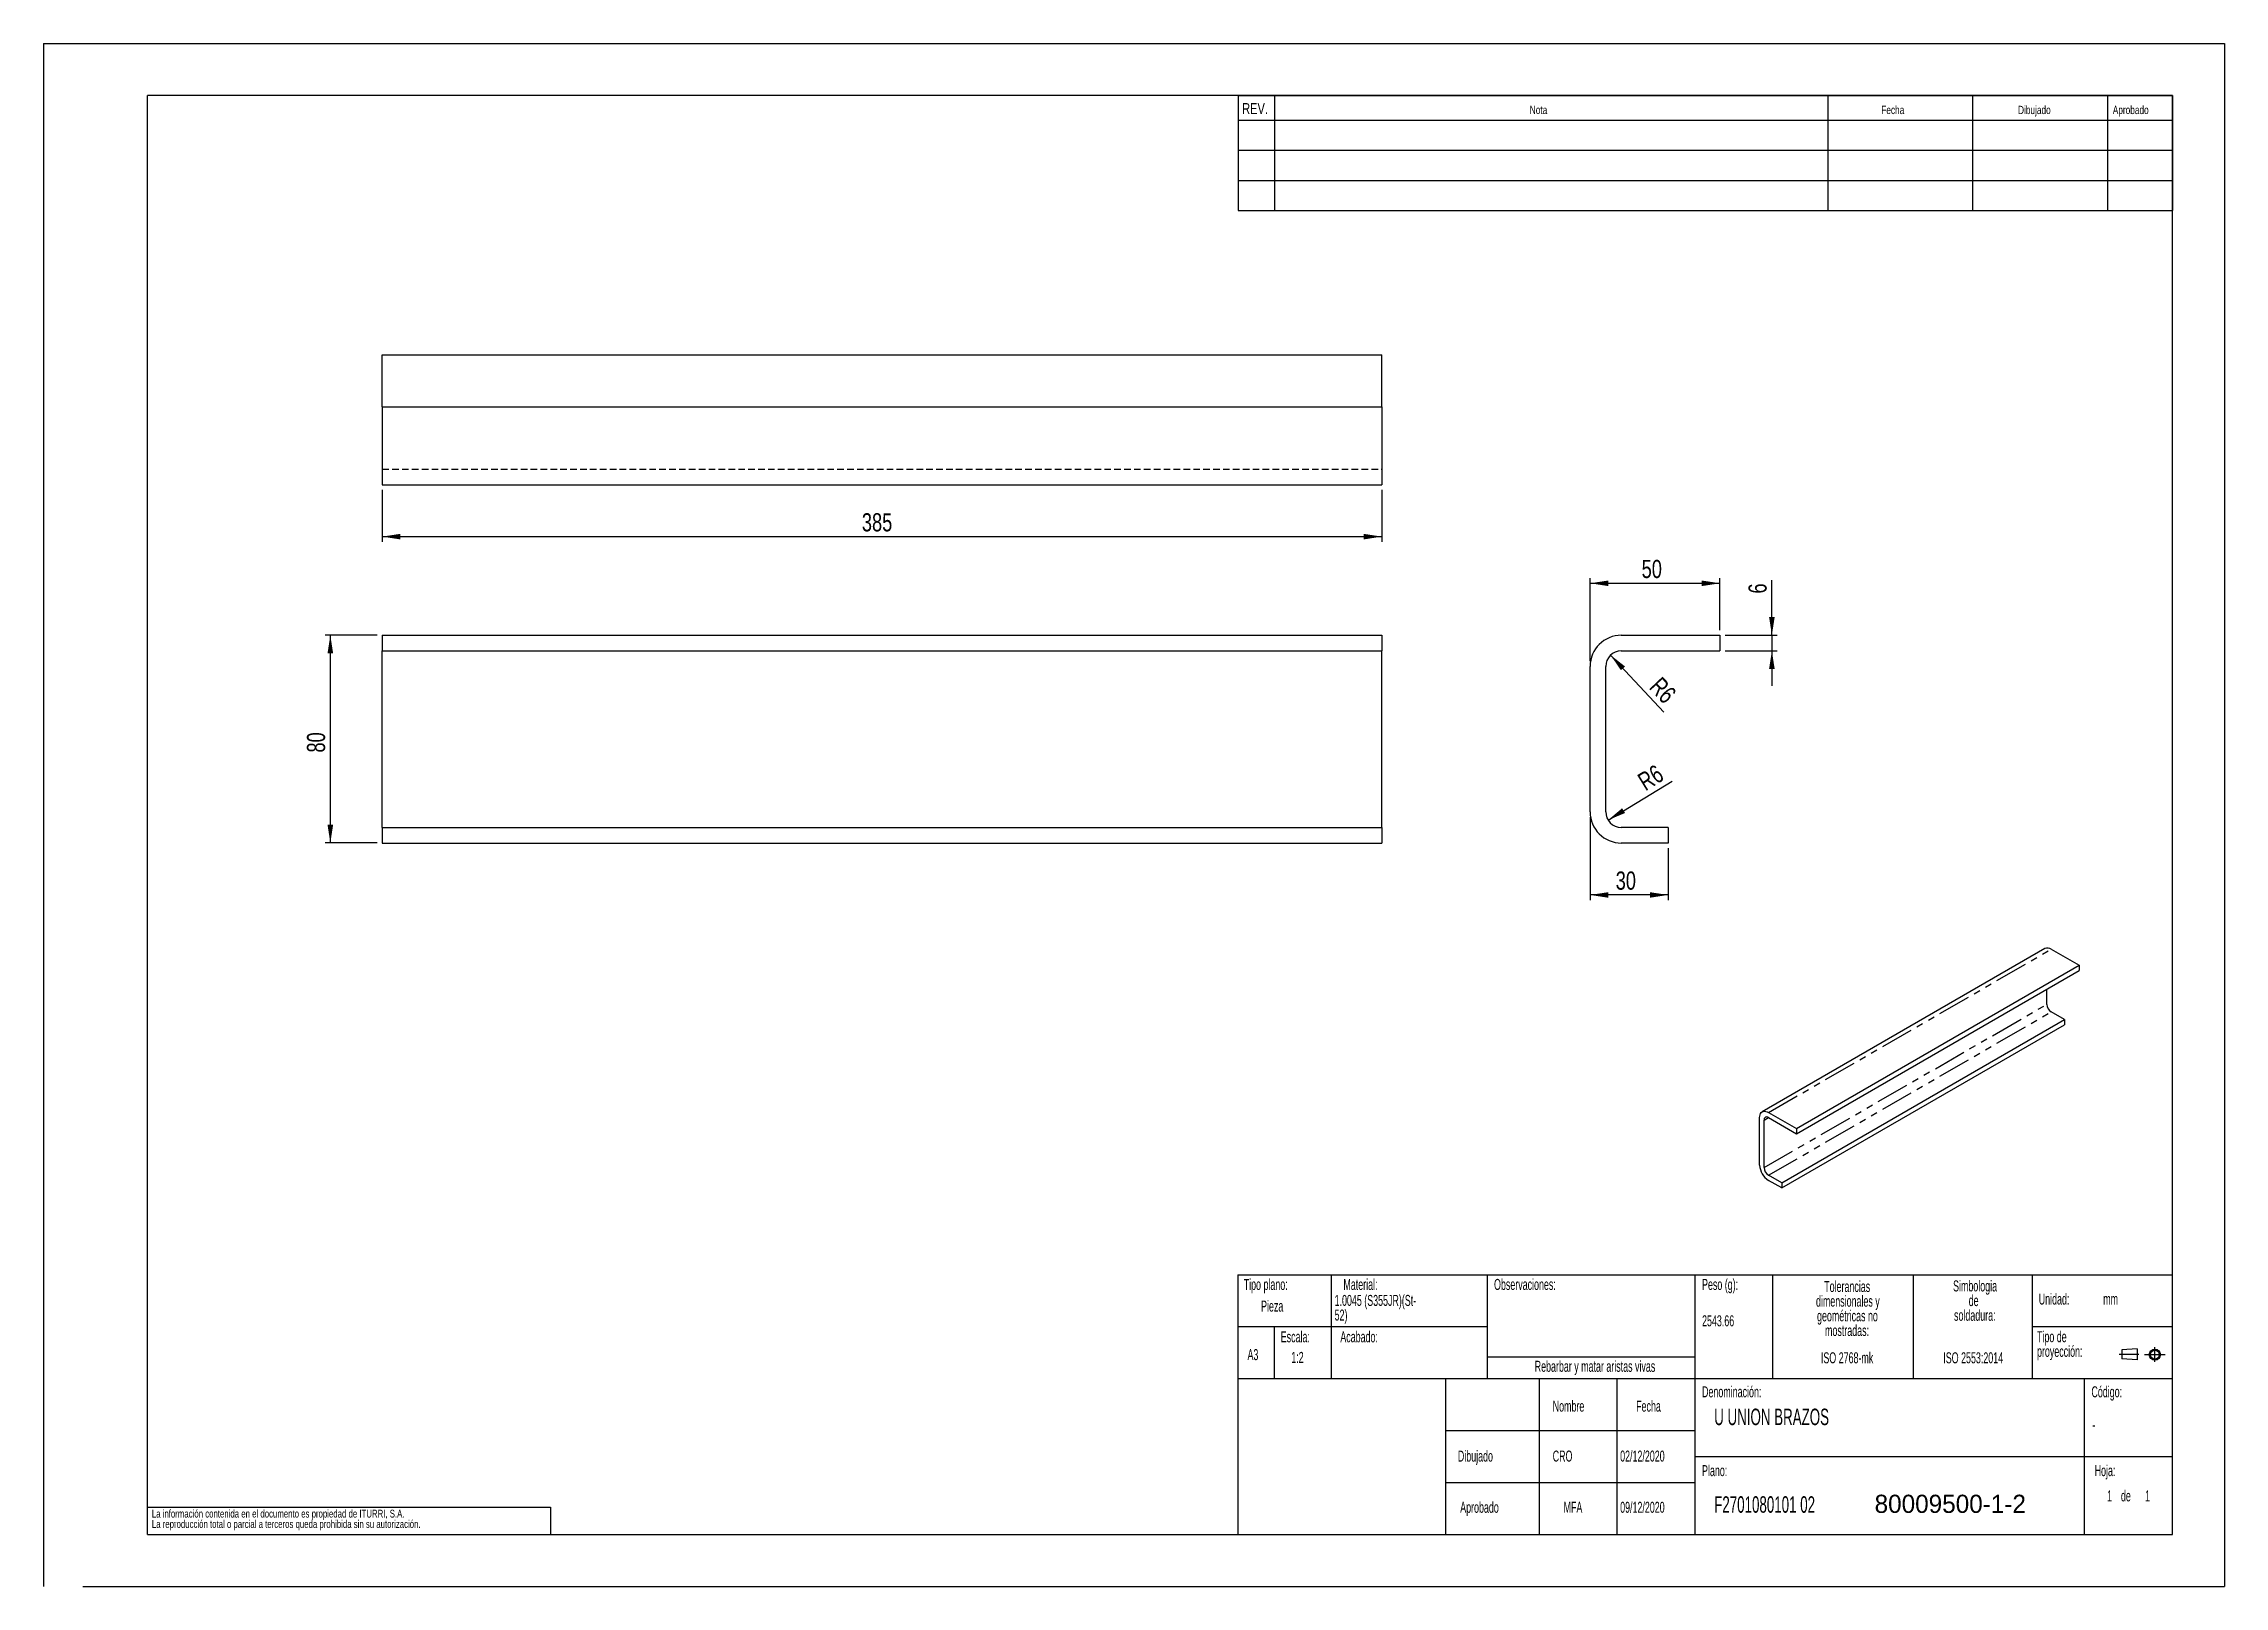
# Model space of a CAD drawing. Extents: x 0 to 914, y 0 to 342.
# Drawn here: x 0 to 420, y 0 to 297 of the extents above; entities that cross this region are included whole.
import ezdxf

# ---------------------------------------------------------------- set-up
doc = ezdxf.new("R2010")
doc.units = 0
for name, pattern in [('SLD-CENTRADA-DOBLE', [12.7, 6.35, -1.27, 1.27, -1.27, 1.27, -1.27]), ('SLD-CENTRADA-TRAZOS-LARGOS', [19.05, 15.24, -1.27, 1.27, -1.27]), ('SLD-CONTINUA', [0]), ('SLD-DISCONTINUA', [1.905, 1.27, -0.635])]:
    doc.linetypes.add(name, pattern=pattern)
doc.layers.get('0').update_dxf_attribs({"linetype": 'CONTINUOUS'})
doc.layers.add('FORMATO', color=7, linetype='SLD-CONTINUA')
doc.layers.add('SLD-0', color=179, linetype='SLD-CONTINUA')
doc.styles.add('SLDTEXTSTYLE0', font='TXT', dxfattribs={"width": 0.605})
doc.styles.add('SLDTEXTSTYLE1', font='TXT', dxfattribs={"width": 0.75})
doc.dimstyles.new('SLDDIMSTYLE0', dxfattribs={"dimtxt": 3.5, "dimasz": 3.5, "dimexe": 0, "dimexo": 0.0625, "dimgap": 0.875, "dimtad": 1, "dimdec": 1, "dimlfac": 2, "dimrnd": 1e-09, "dimzin": 12, "dimdsep": 46, "dimtxsty": 'SLDTEXTSTYLE1', "dimsah": 1, "dimcen": 0.09, "dimadec": 0, "dimazin": 0, "dimtfac": 1, "dimtdec": 1, "dimtofl": 0, "dimtmove": 0, "dimatfit": 3, "dimfxl": 1, "dimtolj": 1, "dimtzin": 12, "dimarcsym": 0})
doc.dimstyles.new('SLDDIMSTYLE1', dxfattribs={"dimtxt": 3.5, "dimasz": 3.5, "dimexe": 0, "dimexo": 0.0625, "dimgap": 0.875, "dimtad": 1, "dimdec": 1, "dimlfac": 2, "dimrnd": 1e-09, "dimzin": 12, "dimdsep": 46, "dimtxsty": 'SLDTEXTSTYLE1', "dimsah": 1, "dimcen": 0.09, "dimadec": 0, "dimazin": 0, "dimtfac": 1, "dimtdec": 1, "dimtmove": 0, "dimatfit": 0, "dimfxl": 1, "dimtolj": 1, "dimtzin": 12, "dimarcsym": 0})
doc.dimstyles.new('SLDDIMSTYLE2', dxfattribs={"dimtxt": 3.5, "dimasz": 3.5, "dimexe": 0, "dimexo": 0.0625, "dimgap": 0.875, "dimtad": 1, "dimdec": 1, "dimlfac": 2, "dimrnd": 1e-09, "dimzin": 12, "dimdsep": 46, "dimtxsty": 'SLDTEXTSTYLE1', "dimsah": 1, "dimcen": 0, "dimadec": 0, "dimazin": 0, "dimtfac": 1, "dimtdec": 1, "dimtofl": 0, "dimtmove": 1, "dimatfit": 3, "dimfxl": 1, "dimtolj": 1, "dimtzin": 12, "dimarcsym": 0})

msp = doc.modelspace()

# ---------------------------------------------------------------- texts
at = {"insert": (352.636, 17.641), "char_height": 3.5, "width": 37.3625, "attachment_point": 1}
msp.add_mtext('80009500-1-2', dxfattribs=at)
at = {"layer": 'FORMATO', "attachment_point": 1, "style": 'SLDTEXTSTYLE1'}
for s, insert, char_height in [('REV.', (230.836, 285.552), 2.1167), ('Nota', (286.224, 285.026), 1.5875), ('Fecha', (353.926, 285.026), 1.5875), ('Dibujado', (380.261, 285.026), 1.5875), ('Aprobado', (398.51, 285.026), 1.5875)]:
    msp.add_mtext(s, dxfattribs=dict(at, insert=insert, char_height=char_height))
at = {"layer": 'SLD-0', "style": 'SLDTEXTSTYLE0'}
for s, insert, char_height, attachment_point in [('Tipo plano:', (231.129, 59.181), 2.11667, 1), ('Tipo plano:', (231.129, 59.181), 2.11667, 1), ('Material:', (250.33, 59.181), 2.1167, 1), ('Material:', (250.33, 59.181), 2.1167, 1), ('Observaciones:', (279.339, 59.181), 2.11667, 1), ('Observaciones:', (279.339, 59.181), 2.11667, 1), ('Peso (g):', (319.403, 59.181), 2.1167, 1), ('Peso (g):', (319.403, 59.181), 2.1167, 1), ('Pieza', (234.473, 55.019), 2.1167, 1), ('Pieza', (234.473, 55.019), 2.1167, 1), ('Unidad:', (384.246, 56.371), 2.1167, 1), ('Unidad:', (384.246, 56.371), 2.1167, 1), ('mm', (396.662, 56.371), 2.1167, 1), ('mm', (396.662, 56.371), 2.1167, 1), ('2543.66', (319.403, 52.181), 2.1167, 1), ('2543.66', (319.403, 52.181), 2.1167, 1), ('Escala:', (238.263, 49.101), 2.1167, 1), ('Escala:', (238.263, 49.101), 2.1167, 1), ('Acabado:', (249.738, 49.101), 2.1167, 1), ('Acabado:', (249.738, 49.101), 2.1167, 1), ('A3', (231.859, 45.674), 2.1167, 1), ('A3', (231.859, 45.674), 2.1167, 1), ('1:2', (240.29, 45.135), 2.1167, 1), ('1:2', (240.29, 45.135), 2.1167, 1), ('Rebarbar y matar aristas vivas', (298.785, 43.424), 2.11667, 2), ('Rebarbar y matar aristas vivas', (298.785, 43.424), 2.11667, 2), ('ISO 2768-mk', (347.337, 45.06), 2.11667, 2), ('ISO 2768-mk', (347.337, 45.06), 2.11667, 2), ('ISO 2553:2014', (371.625, 45.06), 2.11667, 2), ('ISO 2553:2014', (371.625, 45.06), 2.11667, 2), ('Denominación:', (319.403, 38.514), 2.11667, 1), ('Denominación:', (319.403, 38.514), 2.11667, 1), ('Código:', (394.398, 38.514), 2.1167, 1), ('Código:', (394.398, 38.514), 2.1167, 1), ('Nombre', (290.638, 35.755), 2.1167, 1), ('Nombre', (290.638, 35.755), 2.1167, 1), ('Fecha', (306.708, 35.755), 2.1167, 1), ('Fecha', (306.708, 35.755), 2.1167, 1), ('U UNION BRAZOS', (321.739, 34.217), 3.175, 1), ('U UNION BRAZOS', (321.739, 34.217), 3.175, 1), ('-', (394.586, 32.193), 2.117, 1), ('-', (394.586, 32.193), 2.117, 1), ('Dibujado', (272.373, 26.14), 2.1167, 1), ('Dibujado', (272.373, 26.14), 2.1167, 1), ('CRO', (290.638, 26.14), 2.1167, 1), ('02/12/2020', (303.629, 26.14), 2.1167, 1), ('Plano:', (319.403, 23.338), 2.1167, 1), ('Plano:', (319.403, 23.338), 2.1167, 1), ('Hoja:', (395.014, 23.338), 2.1167, 1), ('Hoja:', (395.014, 23.338), 2.1167, 1), ('F2701080101 02', (321.739, 17.347), 3.175, 1), ('F2701080101 02', (321.739, 17.347), 3.175, 1), ('1', (397.413, 18.475), 2.117, 1), ('1', (397.413, 18.475), 2.117, 1), ('1', (397.413, 18.475), 2.117, 1), ('1', (397.413, 18.475), 2.117, 1), ('de', (400.078, 18.475), 2.1167, 1), ('de', (400.078, 18.475), 2.1167, 1), ('de', (400.078, 18.475), 2.1167, 1), ('de', (400.078, 18.475), 2.1167, 1), ('1', (404.731, 18.475), 2.117, 1), ('1', (404.731, 18.475), 2.117, 1), ('1', (404.731, 18.475), 2.117, 1), ('1', (404.731, 18.475), 2.117, 1), ('Aprobado', (272.825, 16.282), 2.1167, 1), ('Aprobado', (272.825, 16.282), 2.1167, 1), ('MFA', (292.735, 16.282), 2.1167, 1), ('09/12/2020', (303.629, 16.282), 2.1167, 1)]:
    msp.add_mtext(s, dxfattribs=dict(at, insert=insert, char_height=char_height, attachment_point=attachment_point))

# ---------------------------------------------------------------- blocks, each defined once
blk = doc.blocks.new('BLOQUE3')
at = {"color": 7, "linetype": 'SLD-CENTRADA-TRAZOS-LARGOS'}
for p, q in [((397.92, 130.06), (394.8, 130.06)), ((398.88, 130.02), (402.16, 130.02)), ((400.52, 128.85), (400.52, 131.19))]:
    blk.add_line(p, q, dxfattribs=at)
at = {"color": 7, "linetype": 'SLD-CONTINUA'}
for p, q in [((397.68, 130.95), (395.23, 130.77)), ((395.23, 130.77), (395.23, 129.34)), ((397.68, 130.95), (397.68, 129.16)), ((397.68, 129.16), (395.23, 129.34))]:
    blk.add_line(p, q, dxfattribs=at)
for radius in [0.892, 0.713]:
    blk.add_circle((400.52, 130.02), radius, dxfattribs=at)
blk = doc.blocks.new('SW_NOTE_0')
at = {"layer": 'SLD-0', "color": 0, "attachment_point": 2, "style": 'SLDTEXTSTYLE0'}
for s, insert, char_height in [('dimensionales y', (7.54, -0.09), 2.1167), ('Tolerancias', (7.41, 2.73), 2.1167), ('geométricas no', (7.46, -2.92), 2.1167), ('mostradas:', (7.38, -5.74), 2.117)]:
    blk.add_mtext(s, dxfattribs=dict(at, insert=insert, char_height=char_height))
blk = doc.blocks.new('SW_NOTE_0_1')
at = {"layer": 'SLD-0', "color": 0, "attachment_point": 1, "style": 'SLDTEXTSTYLE0'}
for s, insert, char_height in [('Tipo de', (0, 2.73), 2.117), ('proyección:', (0, -0.09), 2.1167)]:
    blk.add_mtext(s, dxfattribs=dict(at, insert=insert, char_height=char_height))
blk = doc.blocks.new('SW_NOTE_0_2')
at = {"layer": 'SLD-0', "color": 0, "char_height": 2.117, "attachment_point": 2, "style": 'SLDTEXTSTYLE0'}
for s, insert in [('Simbologia', (7.11, 2.73)), ('de', (6.84, -0.09)), ('soldadura:', (7.06, -2.92))]:
    blk.add_mtext(s, dxfattribs=dict(at, insert=insert))
blk = doc.blocks.new('SW_NOTE_0_3')
at = {"layer": 'SLD-0', "color": 0, "attachment_point": 1, "style": 'SLDTEXTSTYLE0'}
for s, insert, char_height in [('52)', (0, -0.09), 2.117), ('1.0045 (S355JR)(St-', (0, 2.73), 2.1167)]:
    blk.add_mtext(s, dxfattribs=dict(at, insert=insert, char_height=char_height))
blk = doc.blocks.new('SW_NOTE_0_4')
at = {"layer": 'SLD-0', "color": 0, "char_height": 1.5, "attachment_point": 1, "style": 'SLDTEXTSTYLE1'}
for s, insert in [('La información contenida en el documento es propiedad de ITURRI, S.A.', (0, 1.93)), ('La reproducción total o parcial a terceros queda prohibida sin su autorización.', (0, -0.07))]:
    blk.add_mtext(s, dxfattribs=dict(at, insert=insert))
blk = doc.blocks.new('SW_NOTE_0_5')
at = {"layer": 'SLD-0', "color": 0, "attachment_point": 2, "style": 'SLDTEXTSTYLE0'}
for s, insert, char_height in [('dimensionales y', (7.54, -0.09), 2.1167), ('Tolerancias', (7.41, 2.73), 2.1167), ('geométricas no', (7.46, -2.92), 2.1167), ('mostradas:', (7.38, -5.74), 2.117)]:
    blk.add_mtext(s, dxfattribs=dict(at, insert=insert, char_height=char_height))
blk = doc.blocks.new('SW_NOTE_0_6')
at = {"layer": 'SLD-0', "color": 0, "attachment_point": 1, "style": 'SLDTEXTSTYLE0'}
for s, insert, char_height in [('Tipo de', (0, 2.73), 2.117), ('proyección:', (0, -0.09), 2.1167)]:
    blk.add_mtext(s, dxfattribs=dict(at, insert=insert, char_height=char_height))
blk = doc.blocks.new('SW_NOTE_0_7')
at = {"layer": 'SLD-0', "color": 0, "char_height": 2.117, "attachment_point": 2, "style": 'SLDTEXTSTYLE0'}
for s, insert in [('Simbologia', (7.11, 2.73)), ('de', (6.84, -0.09)), ('soldadura:', (7.06, -2.92))]:
    blk.add_mtext(s, dxfattribs=dict(at, insert=insert))
blk = doc.blocks.new('SW_NOTE_0_8')
at = {"layer": 'SLD-0', "color": 0, "attachment_point": 1, "style": 'SLDTEXTSTYLE0'}
for s, insert, char_height in [('52)', (0, -0.09), 2.117), ('1.0045 (S355JR)(St-', (0, 2.73), 2.1167)]:
    blk.add_mtext(s, dxfattribs=dict(at, insert=insert, char_height=char_height))
blk = doc.blocks.new('SW_NOTE_0_9')
at = {"layer": 'SLD-0', "color": 0, "char_height": 1.5, "attachment_point": 1, "style": 'SLDTEXTSTYLE1'}
for s, insert in [('La información contenida en el documento es propiedad de ITURRI, S.A.', (0, 1.93)), ('La reproducción total o parcial a terceros queda prohibida sin su autorización.', (0, -0.07))]:
    blk.add_mtext(s, dxfattribs=dict(at, insert=insert))
blk = doc.blocks.new('_D')
at = {"layer": 'FORMATO', "color": 7, "transparency": 16777216}
for p, q in [((297.85, 178.11), (297.85, 194.11)), ((322.85, 184.11), (322.85, 194.11)), ((297.85, 193.11), (322.85, 193.11))]:
    blk.add_line(p, q, dxfattribs=at)
for points in [[(297.85, 193.11), (301.35, 192.57), (301.35, 193.64)], [(322.85, 193.11), (319.35, 193.64), (319.35, 192.57)]]:
    blk.add_solid(points, dxfattribs=at)
at = {"layer": 'FORMATO', "color": 7, "transparency": 16777216, "insert": (307.77, 197.62), "char_height": 3.5, "attachment_point": 1, "style": 'SLDTEXTSTYLE1'}
blk.add_mtext('50', dxfattribs=at)
blk = doc.blocks.new('_D_1')
at = {"layer": 'FORMATO', "color": 7, "transparency": 16777216}
for p, q in [((297.85, 148.11), (297.85, 132.11)), ((312.85, 142.11), (312.85, 132.11)), ((312.85, 133.11), (297.85, 133.11))]:
    blk.add_line(p, q, dxfattribs=at)
for points in [[(297.85, 133.11), (301.35, 132.57), (301.35, 133.64)], [(312.85, 133.11), (309.35, 133.64), (309.35, 132.57)]]:
    blk.add_solid(points, dxfattribs=at)
at = {"layer": 'FORMATO', "color": 7, "transparency": 16777216, "insert": (302.77, 137.62), "char_height": 3.5, "attachment_point": 1, "style": 'SLDTEXTSTYLE1'}
blk.add_mtext('30', dxfattribs=at)
blk = doc.blocks.new('_D_2')
at = {"layer": 'FORMATO', "color": 7, "transparency": 16777216}
for p, q in [((332.85, 183.11), (332.85, 193.72)), ((323.85, 183.11), (333.85, 183.11)), ((332.85, 183.11), (332.85, 180.11)), ((323.85, 180.11), (333.85, 180.11)), ((332.85, 180.11), (332.85, 173.37))]:
    blk.add_line(p, q, dxfattribs=at)
for points in [[(332.85, 183.11), (333.39, 186.61), (332.31, 186.61)], [(332.85, 180.11), (332.31, 176.61), (333.39, 176.61)]]:
    blk.add_solid(points, dxfattribs=at)
at = {"layer": 'FORMATO', "color": 7, "transparency": 16777216, "insert": (328.34, 191.13), "char_height": 3.5, "attachment_point": 1, "rotation": 90, "style": 'SLDTEXTSTYLE1'}
blk.add_mtext('6', dxfattribs=at)
blk = doc.blocks.new('_D_3')
at = {"layer": 'FORMATO', "color": 7, "transparency": 16777216}
blk.add_line((301.79, 179.28), (312.05, 168.31), dxfattribs=at)
blk.add_solid([(301.79, 179.28), (303.78, 176.36), (304.57, 177.09)], dxfattribs=at)
at = {"layer": 'FORMATO', "color": 7, "transparency": 16777216, "insert": (311.59, 175.35), "char_height": 3.5, "attachment_point": 1, "rotation": 313.5217, "style": 'SLDTEXTSTYLE1'}
blk.add_mtext('R6', dxfattribs=at)
blk = doc.blocks.new('_D_4')
at = {"layer": 'FORMATO', "color": 7, "transparency": 16777216}
blk.add_line((301.3, 147.52), (313.65, 155.03), dxfattribs=at)
blk.add_solid([(301.3, 147.52), (304.57, 148.88), (304.01, 149.8)], dxfattribs=at)
at = {"layer": 'FORMATO', "color": 7, "transparency": 16777216, "insert": (306.66, 156.01), "char_height": 3.5, "attachment_point": 1, "rotation": 31.7869, "style": 'SLDTEXTSTYLE1'}
blk.add_mtext('R6', dxfattribs=at)
blk = doc.blocks.new('_D_5')
at = {"layer": 'FORMATO', "color": 7, "transparency": 16777216}
for p, q in [((64.22, 183.11), (54.22, 183.11)), ((55.22, 143.11), (55.22, 183.11)), ((64.22, 143.11), (54.22, 143.11))]:
    blk.add_line(p, q, dxfattribs=at)
for points in [[(55.22, 183.11), (54.68, 179.61), (55.76, 179.61)], [(55.22, 143.11), (55.76, 146.61), (54.68, 146.61)]]:
    blk.add_solid(points, dxfattribs=at)
at = {"layer": 'FORMATO', "color": 7, "transparency": 16777216, "insert": (50.71, 160.52), "char_height": 3.5, "attachment_point": 1, "rotation": 90, "style": 'SLDTEXTSTYLE1'}
blk.add_mtext('80', dxfattribs=at)
blk = doc.blocks.new('_D_6')
at = {"layer": 'FORMATO', "color": 7, "transparency": 16777216}
for p, q in [((65.22, 211.09), (65.22, 201.09)), ((257.72, 211.09), (257.72, 201.09)), ((65.22, 202.09), (257.72, 202.09))]:
    blk.add_line(p, q, dxfattribs=at)
for points in [[(65.22, 202.09), (68.72, 201.55), (68.72, 202.63)], [(257.72, 202.09), (254.22, 202.63), (254.22, 201.55)]]:
    blk.add_solid(points, dxfattribs=at)
at = {"layer": 'FORMATO', "color": 7, "transparency": 16777216, "insert": (157.59, 206.6), "char_height": 3.5, "attachment_point": 1, "style": 'SLDTEXTSTYLE1'}
blk.add_mtext('385', dxfattribs=at)

# ---------------------------------------------------------------- dimensions: what is measured, and where the dimension line sits
at = {"layer": 'FORMATO', "color": 7}
for base, p1, p2, angle, dimstyle, picture, middle in [((257.723, 202.088), (65.223, 212.088), (257.723, 212.088), 0, 'SLDDIMSTYLE0', '_D_6', (161.473, 202.088)), ((332.852, 180.105), (322.852, 183.105), (322.852, 180.105), 90, 'SLDDIMSTYLE1', '_D_2', (332.852, 192.422)), ((55.223, 183.105), (65.223, 143.105), (65.223, 183.105), 90, 'SLDDIMSTYLE0', '_D_5', (55.223, 163.105))]:
    dim = msp.add_linear_dim(base=base, p1=p1, p2=p2, angle=angle, dimstyle=dimstyle, dxfattribs=at)
    dim.commit()
    dim.dimension.update_dxf_attribs({"geometry": picture, "text_midpoint": middle, "dimtype": 160})
for base, p1, p2, picture, middle in [((322.852, 193.105), (297.852, 177.105), (322.852, 183.105), '_D', (310.352, 193.105)), ((297.852, 133.105), (312.852, 143.105), (297.852, 149.105), '_D_1', (305.352, 133.105))]:
    dim = msp.add_linear_dim(base=base, p1=p1, p2=p2, dimstyle='SLDDIMSTYLE0', dxfattribs=at)
    dim.commit()
    dim.dimension.update_dxf_attribs({"geometry": picture, "text_midpoint": middle, "dimtype": 160})
for center, mpoint, picture, middle in [((303.852, 177.105), (301.786, 179.281), '_D_3', (310.523, 170.081)), ((303.852, 149.105), (301.302, 147.525), '_D_4', (311.615, 153.916))]:
    dim = msp.add_radius_dim(center=center, mpoint=mpoint, dimstyle='SLDDIMSTYLE2', dxfattribs=at)
    dim.commit()
    dim.dimension.update_dxf_attribs({"geometry": picture, "text_midpoint": middle, "dimtype": 164})

# ---------------------------------------------------------------- linework, layer by layer
at = {"color": 7, "linetype": 'SLD-CONTINUA'}
for p, q in [((0, 297), (420, 297)), ((0, 297), (0, -0.001)), ((420, 297), (420, 0)), ((410, 287), (20, 287)), ((20, 10), (20, 287)), ((410, 10), (410, 287)), ((65.223, 237.088), (257.723, 237.088)), ((65.223, 227.088), (65.223, 237.088)), ((257.723, 227.088), (257.723, 237.088)), ((65.223, 227.088), (257.723, 227.088)), ((65.223, 227.088), (65.223, 218.088)), ((257.723, 227.088), (257.723, 218.088)), ((65.223, 218.088), (65.223, 212.088)), ((257.723, 218.088), (257.723, 212.088)), ((65.223, 212.088), (257.723, 212.088)), ((65.223, 183.105), (65.223, 180.105)), ((65.223, 183.105), (257.723, 183.105)), ((257.723, 183.105), (257.723, 180.105)), ((303.852, 183.105), (322.852, 183.105)), ((322.852, 183.105), (322.852, 180.105)), ((65.223, 180.105), (257.723, 180.105)), ((65.223, 177.105), (65.223, 180.105)), ((65.223, 149.105), (65.223, 177.105)), ((257.723, 177.105), (257.723, 180.105)), ((257.723, 149.105), (257.723, 177.105)), ((297.852, 149.105), (297.852, 177.105)), ((300.852, 149.105), (300.852, 177.105)), ((303.852, 180.105), (322.852, 180.105)), ((65.223, 146.105), (65.223, 149.105)), ((257.723, 146.105), (257.723, 149.105)), ((65.223, 146.105), (257.723, 146.105)), ((65.223, 146.105), (65.223, 143.105)), ((65.223, 143.105), (257.723, 143.105)), ((257.723, 146.105), (257.723, 143.105)), ((312.852, 146.105), (303.852, 146.105)), ((312.852, 143.105), (303.852, 143.105)), ((312.852, 146.105), (312.852, 143.105)), ((385.439, 122.779), (330.991, 91.348)), ((386.638, 122.661), (392.012, 119.558)), ((337.565, 88.127), (392.012, 119.558)), ((337.565, 87.147), (392.012, 118.578)), ((392.012, 119.558), (392.012, 118.578)), ((385.79, 112.046), (385.79, 114.986)), ((389.184, 109.106), (386.638, 110.576)), ((334.737, 77.675), (389.184, 109.106)), ((334.737, 76.695), (389.184, 108.126)), ((389.184, 109.106), (389.184, 108.126)), ((330.494, 81.104), (330.494, 90.249)), ((331.343, 80.614), (331.343, 89.759)), ((332.191, 91.229), (337.565, 88.127)), ((332.191, 90.249), (337.565, 87.147)), ((337.565, 88.127), (337.565, 87.147)), ((334.737, 77.675), (332.191, 79.144)), ((334.737, 76.695), (332.191, 78.164)), ((334.737, 77.675), (334.737, 76.695)), ((230, 60), (410, 60)), ((230, 60), (230, 10)), ((20, 10), (410, 10)), ((7.531, 0), (420, 0))]:
    msp.add_line(p, q, dxfattribs=at)
at = {"color": 7, "linetype": 'SLD-DISCONTINUA'}
msp.add_line((65.223, 215.088), (257.723, 215.088), dxfattribs=at)
at = {"color": 8, "linetype": 'SLD-CENTRADA-DOBLE'}
for p, q in [((332.191, 91.229), (386.638, 122.661)), ((331.343, 80.614), (385.79, 112.046)), ((332.191, 79.144), (386.638, 110.576)), ((331.343, 89.759), (332.191, 90.249))]:
    msp.add_line(p, q, dxfattribs=at)
at = {"color": 7, "linetype": 'SLD-CONTINUA', "flags": 128}
msp.add_lwpolyline([(330.494, 90.249), (330.515, 90.543), (330.577, 90.807), (330.679, 91.032), (330.818, 91.214), (330.991, 91.348), (331.194, 91.431), (331.421, 91.46), (331.667, 91.436), (331.926, 91.358), (332.191, 91.229)], dxfattribs=at)
at = {"color": 7, "linetype": 'SLD-CONTINUA'}
for centre, radius, start, end in [((303.852, 177.105), 6, 90, 180), ((303.852, 177.105), 3, 90, 180), ((303.852, 149.105), 6, 180, 270), ((303.852, 149.105), 3, 180, 270), ((385.933, 121.658), 1.225, 54.87475, 113.81479), ((387.632, 112.129), 1.844, 182.60548, 237.39453), ((331.86, 89.843), 0.524, 50.79668, 189.21401), ((334.152, 81.256), 3.661, 182.38685, 237.61315), ((333.185, 80.698), 1.844, 182.60548, 237.39453)]:
    msp.add_arc(centre, radius, start, end, dxfattribs=at)
at = {"layer": 'FORMATO'}
for p, q in [((230.091, 287), (410, 287)), ((230.091, 287), (230.091, 264.866)), ((237.034, 287), (237.034, 264.866)), ((343.657, 287), (343.657, 264.866)), ((371.462, 287), (371.462, 264.866)), ((397.513, 287), (397.513, 264.866)), ((410, 287), (410, 264.866)), ((230.091, 282.266), (410, 282.266)), ((230.091, 276.466), (410, 276.466)), ((230.091, 270.666), (410, 270.666)), ((230.091, 264.866), (410, 264.866))]:
    msp.add_line(p, q, dxfattribs=at)
at = {"layer": 'SLD-0'}
for p, q in [((248, 60), (248, 40)), ((278, 60), (278, 40)), ((318, 60), (318, 40)), ((333, 60), (333, 40)), ((360.082, 60), (360.082, 40)), ((383, 60), (383, 40)), ((230, 50), (248, 50)), ((237, 50), (237, 40)), ((248, 50), (278, 50)), ((383, 50), (410, 50)), ((278, 44.158), (318, 44.158)), ((230, 40), (410, 40)), ((270, 40), (270, 10)), ((288, 40), (288, 10)), ((303, 40), (303, 10)), ((318, 40), (318, 10)), ((393, 40), (393, 10)), ((270, 30), (318, 30)), ((318, 25), (393, 25)), ((393, 25), (410, 25)), ((270, 20), (318, 20)), ((20.002, 15.245), (97.629, 15.245)), ((97.629, 15.245), (97.629, 10))]:
    msp.add_line(p, q, dxfattribs=at)

# ---------------------------------------------------------------- block references
at = {"color": 7, "linetype": 'Continuous', "xscale": 1.2, "yscale": 1.2, "zscale": 1.2}
msp.add_blockref('BLOQUE3', (-74.011, -111.408), dxfattribs=at)
msp.add_blockref('BLOQUE3', (-74.011, -111.408), dxfattribs=at)
at = {"layer": 'SLD-0'}
for name, p in [('SW_NOTE_0', (339.945, 56.056)), ('SW_NOTE_0_5', (339.945, 56.056)), ('SW_NOTE_0_2', (364.873, 56.166)), ('SW_NOTE_0_7', (364.873, 56.166)), ('SW_NOTE_0_3', (248.635, 53.377)), ('SW_NOTE_0_8', (248.635, 53.377)), ('SW_NOTE_0_1', (383.914, 46.391)), ('SW_NOTE_0_6', (383.914, 46.391)), ('SW_NOTE_0_4', (20.838, 12.819)), ('SW_NOTE_0_9', (20.838, 12.819))]:
    msp.add_blockref(name, p, dxfattribs=at)

msp.set_redraw_order([(e.dxf.handle, doc.entitydb.next_handle()) for e in msp.query("TEXT MTEXT ATTDEF DIMENSION ARC_DIMENSION")])  # texts and dimensions are drawn at this point

doc.saveas('drawing.dxf')
